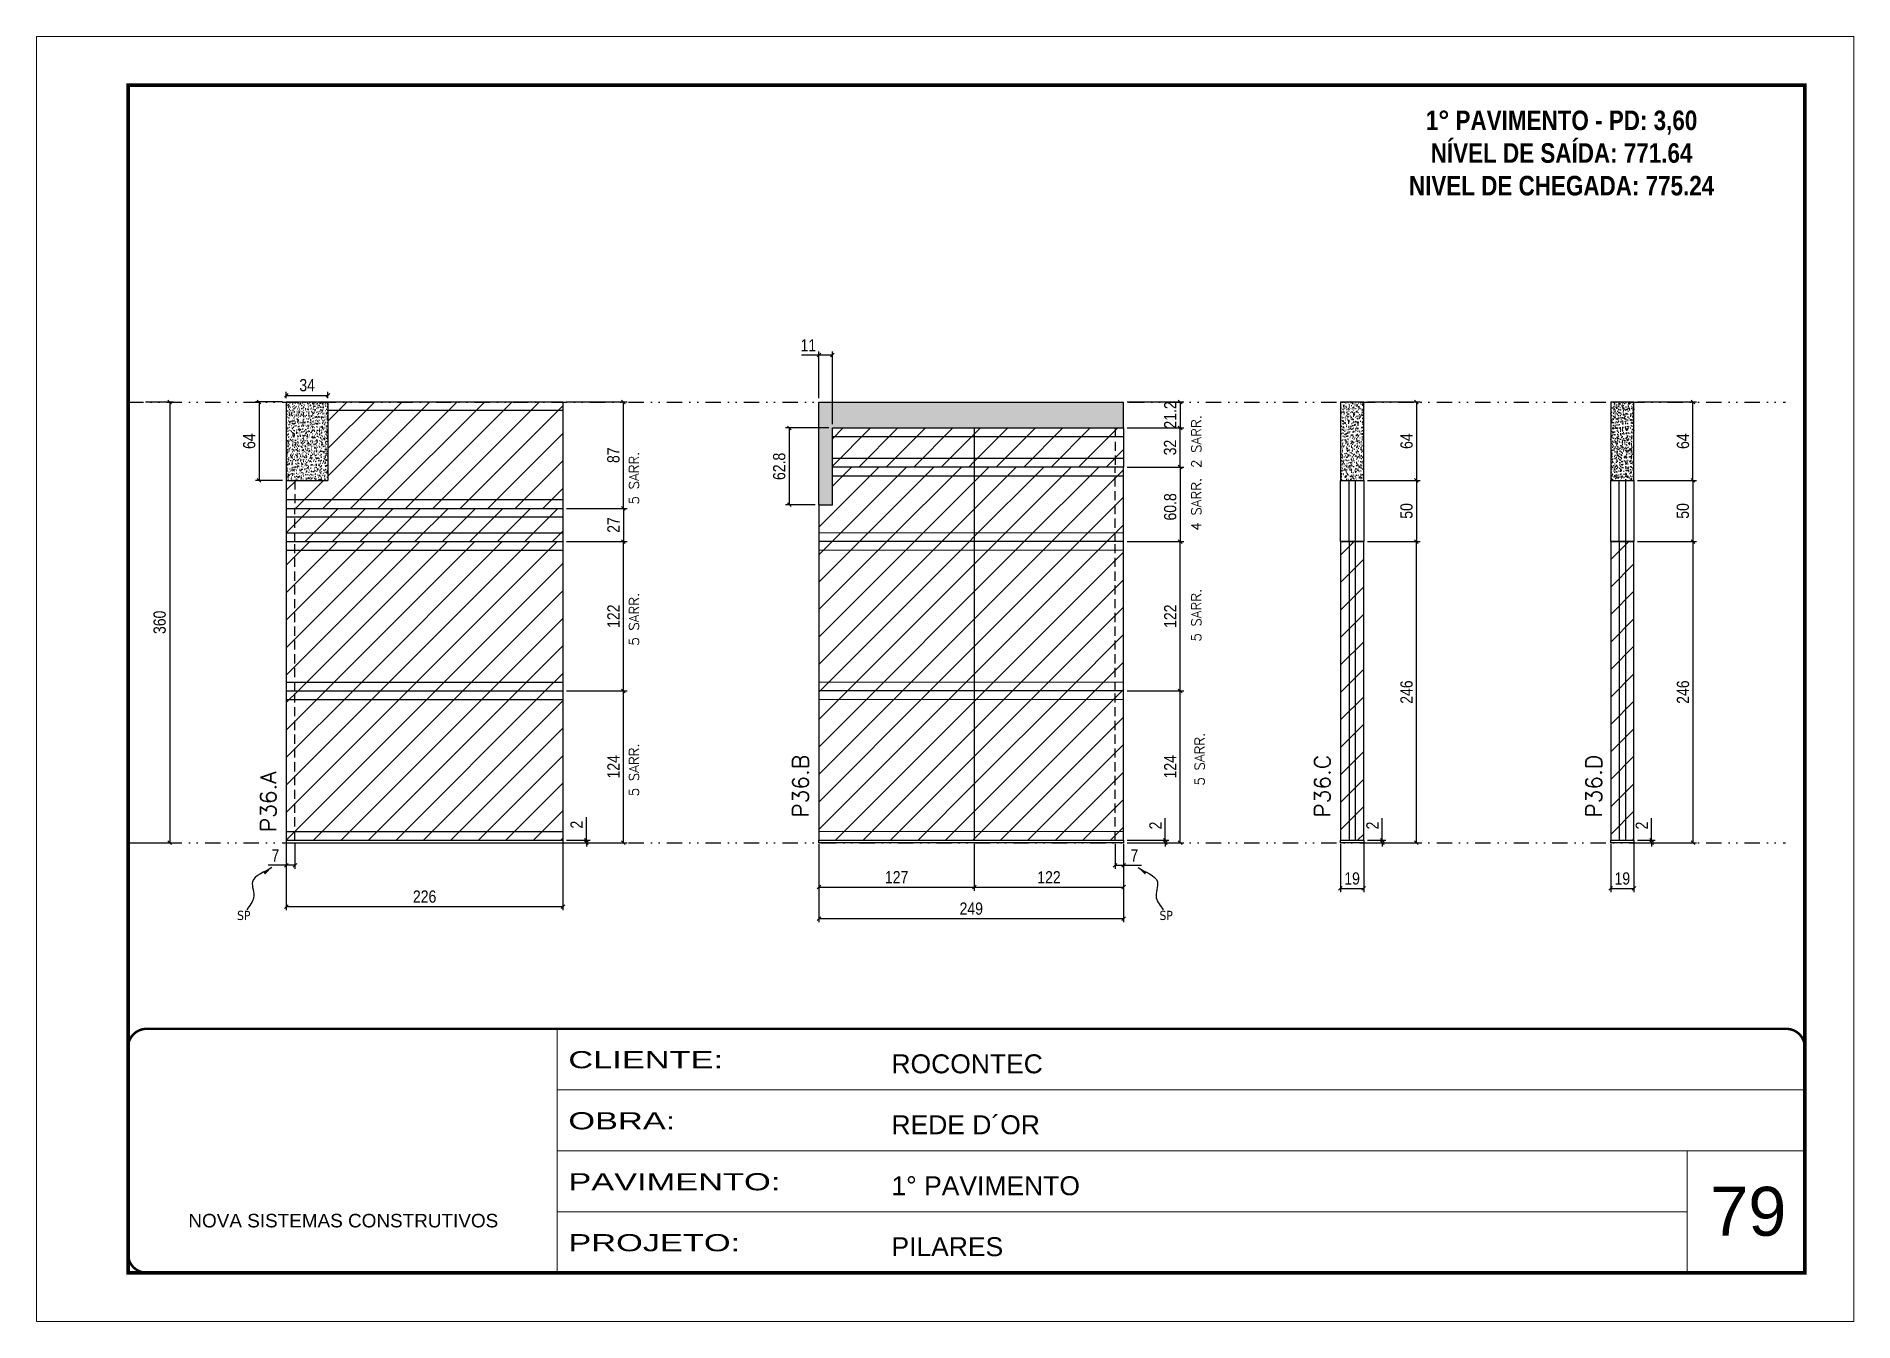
# Model space of a CAD drawing. Extents: x 2949 to 9203, y -16089 to 12527.
# Drawn here: x 6133 to 7618, y -10346 to -9296 of the extents above; entities that cross this region are included whole.
import ezdxf

# ---------------------------------------------------------------- set-up
doc = ezdxf.new("R2010")
doc.units = 0
for name, pattern in [('CONTINUO', [0]), ('DASHED', [0.75, 0.5, -0.25]), ('DIVIDE2', [0.625, 0.25, -0.125, 0, -0.125, 0, -0.125]), ('HIDDEN', [0.375, 0.25, -0.125])]:
    doc.linetypes.add(name, pattern=pattern)
for name, color, linetype, lineweight in [('CARIMBO', 255, 'Continuous', 9), ('Folhas', 255, 'Continuous', 9), ('Hachura', 251, 'Continuous', 9), ('Sarr 2.2x7', 40, 'Continuous', 9), ('SARRAFO DE PRESSAO', 251, 'DASHED', 9), ('Texto Seção', 7, 'Continuous', 15)]:
    doc.layers.add(name, color=color, linetype=linetype, lineweight=lineweight)
for name, color, linetype in [('COTA', 241, 'Continuous'), ('NOMENCLATURA', 7, 'Continuous'), ('Nível', 160, 'Continuous'), ('Painéis', 200, 'Continuous'), ('Romaneio', 10, 'Continuous'), ('SARR_2.2x7', 40, 'Continuous'), ('Sarrafo de Pressão', 42, 'HIDDEN'), ('texto', 7, 'Continuous')]:
    doc.layers.add(name, color=color, linetype=linetype)
doc.styles.add('ARIAL', font='arial.ttf')
doc.styles.add('COTA TECNICA', font='techl___.ttf', dxfattribs={"height": 10})
doc.styles.add('COTA TECNICA-50', font='techl___.ttf', dxfattribs={"height": 10})
doc.styles.add('REGUA-120', font='ROMANS.shx', dxfattribs={"height": 15})
doc.styles.add('ROMANC', font='techb___.ttf', dxfattribs={"height": 2.5})
doc.styles.add('ROMANS', font='romans.shx')
doc.styles.get("Standard").update_dxf_attribs({"font": 'arial.ttf'})
doc.styles.add('Tecnologia', font='')
doc.styles.get('Tecnologia').set_extended_font_data('Forgotten Futurist')
doc.dimstyles.new('COTA PAINEL-50', dxfattribs={"dimtxt": 10, "dimasz": 3, "dimexe": 3, "dimexo": 3, "dimgap": 3, "dimtad": 1, "dimdec": 1, "dimzin": 12, "dimdsep": 46, "dimtxsty": 'COTA TECNICA-50', "dimblk1": 'OBLIQUE', "dimblk2": 'OBLIQUE', "dimsah": 1, "dimcen": 0.9, "dimclrd": 4, "dimclre": 4, "dimclrt": 240, "dimadec": 1, "dimazin": 3, "dimtfac": 1, "dimtdec": 1, "dimtmove": 0, "dimatfit": 3, "dimfxl": 1, "dimtolj": 1, "dimtzin": 12, "dimarcsym": 0})
doc.dimstyles.new('PAINEL', dxfattribs={"dimtxt": 10, "dimasz": 3, "dimexe": 3, "dimexo": 3, "dimgap": 3, "dimtad": 1, "dimdec": 1, "dimzin": 12, "dimdsep": 46, "dimtxsty": 'COTA TECNICA', "dimblk1": 'OBLIQUE', "dimblk2": 'OBLIQUE', "dimsah": 1, "dimcen": 0.9, "dimclrd": 4, "dimclre": 4, "dimclrt": 240, "dimadec": 1, "dimazin": 3, "dimtfac": 1, "dimtdec": 1, "dimtmove": 0, "dimatfit": 3, "dimfxl": 1, "dimtolj": 1, "dimtzin": 12, "dimarcsym": 0})
doc.dimstyles.get("Standard").update_dxf_attribs({"dimtxt": 0.18, "dimasz": 0.18, "dimexe": 0.18, "dimexo": 0.0625, "dimgap": 0.09, "dimtad": 0, "dimtih": 1, "dimtoh": 1, "dimdec": 4, "dimzin": 0, "dimdsep": 46, "dimtxsty": 'Standard', "dimcen": 0.09, "dimadec": 0, "dimazin": 0, "dimtfac": 1, "dimtdec": 4, "dimtofl": 0, "dimtmove": 0, "dimatfit": 3, "dimfxl": 1, "dimtolj": 1, "dimtzin": 0, "dimarcsym": 0})
pattern_1 = [(45, (-127659.178, -37644.947), (-11.2253202, 11.2253202), [])]
pattern_2 = [(45, (0, 1148.575), (-11.22532, 11.22532), [])]

msp = doc.modelspace()

# ---------------------------------------------------------------- texts
at = {"layer": 'CARIMBO', "style": 'ARIAL'}
msp.add_text('79', height=40, dxfattribs=at).set_placement((7500.39, -10276.05))
at = {"layer": 'NOMENCLATURA', "color": 2, "insert": (7378.86, -9330.13), "char_height": 16, "attachment_point": 2, "style": 'ROMANC'}
msp.add_mtext_dynamic_manual_height_columns('\\P1° PAVIMENTO - PD: 3,60\\PNÍVEL DE SAÍDA: 771.64\\PNIVEL DE CHEGADA: 775.24', width=300.2766, gutter_width=1, heights=[0], dxfattribs=at)
at = {"layer": 'texto', "color": 0, "char_height": 7.5, "attachment_point": 5}
for insert in [(6302.01, -10014.4), (7055.75, -10014.4)]:
    msp.add_mtext('{\\fTahoma|b0|i0|c0|p34;\\C4;SP}', dxfattribs=dict(at, insert=insert))
at = {"layer": 'Texto Seção', "linetype": 'Continuous', "style": 'ROMANS'}
for s, p in [('2 SARR.', (7084.41, -9648.82)), ('5 SARR.', (6624.94, -9678.62)), ('4 SARR.', (7084.41, -9700.04)), ('5 SARR.', (6624.94, -9793.99)), ('5 SARR.', (7084.41, -9790.69)), ('5 SARR.', (6624.94, -9917)), ('5 SARR.', (7087.12, -9908.28))]:
    msp.add_text(s, height=8, rotation=90, dxfattribs=at).set_placement(p)
at = {"layer": 'Texto Seção', "style": 'REGUA-120'}
msp.add_text('P36.A', height=13, rotation=90, dxfattribs=at).set_placement((6328.57, -9946.27))
at = {"layer": 'Texto Seção', "char_height": 13, "width": 285.3299, "attachment_point": 7, "rotation": 90, "style": 'REGUA-120'}
for s, insert in [('P36.B', (6763.52, -9934.44)), ('P36.C', (7189.9, -9934.44)), ('P36.D', (7411.7, -9934.44))]:
    msp.add_mtext(s, dxfattribs=dict(at, insert=insert))

# ---------------------------------------------------------------- blocks, each defined once
blk = doc.blocks.new('9999999999')
at = {"color": 30, "linetype": 'CONTINUO'}
for p, q in [((98564.6, 34230.2), (98564.6, 34429.4)), ((98564.6, 34379.6), (99584, 34379.6)), ((98564.6, 34329.8), (99488, 34329.8)), ((99584, 34329.8), (99488, 34329.8)), ((99488, 34329.8), (99488, 34230.2)), ((98564.6, 34280), (99488, 34280))]:
    blk.add_line(p, q, dxfattribs=at)
at = {"color": 30, "linetype": 'CONTINUO', "const_width": 2}
blk.add_lwpolyline([(99584, 34230.2), (99584, 34414.4, 0.414214), (99569, 34429.4), (98229, 34429.4, 0.414214), (98214, 34414.4), (98214, 34245.2, 0.414214), (98229, 34230.2), (99584, 34230.2)], format="xyb", dxfattribs=at)
at = {"layer": 'Folhas'}
blk.add_lwpolyline([(98139, 34190.2), (99624, 34190.2), (99624, 35240.2), (98139, 35240.2)], close=True, dxfattribs=at)
at = {"layer": 'Folhas', "color": 30, "const_width": 3}
blk.add_lwpolyline([(98214, 34230.2), (99584, 34230.2), (99584, 35200.2), (98214, 35200.2)], close=True, dxfattribs=at)
at = {"color": 7, "linetype": 'Continuous', "ltscale": 5, "style": 'ARIAL'}
for s, height, p in [('ROCONTEC', 15.48, (98837.7, 34393.1)), ('REDE D´OR', 15.48, (98837.7, 34343.3)), ('1° PAVIMENTO', 15.483, (98837.7, 34293.5)), ('NOVA SISTEMAS CONSTRUTIVOS', 11.059, (98263.2, 34267.2)), ('PILARES', 15.48, (98837.7, 34243.7))]:
    blk.add_text(s, height=height, dxfattribs=at).set_placement(p)
at = {"layer": 'Folhas', "color": 7, "style": 'Tecnologia', "width": 1.5}
for s, p in [('CLIENTE:', (98573.7, 34397.2)), ('OBRA:', (98573.7, 34347.3)), ('PAVIMENTO:', (98573.7, 34297.5)), ('PROJETO:', (98573.7, 34247.7))]:
    blk.add_text(s, height=14, dxfattribs=at).set_placement(p)
blk = doc.blocks.new('_Oblique')
at = {"color": 0, "linetype": 'ByBlock', "lineweight": -2}
blk.add_line((-0.5, -0.5), (0.5, 0.5), dxfattribs=at)
blk = doc.blocks.new('*D2984')
at = {"layer": 'COTA', "color": 4, "linetype": 'ByBlock', "lineweight": -2, "transparency": 16777216}
for p, q in [((6221.8, -9594.9), (6244.5, -9594.9)), ((6241.5, -9594.9), (6241.5, -9954.9)), ((6210.5, -9954.9), (6244.5, -9954.9))]:
    blk.add_line(p, q, dxfattribs=at)
at = {"layer": 'Defpoints', "color": 0, "linetype": 'ByBlock', "transparency": 16777216}
for p in [(6218.8, -9594.9), (6207.5, -9954.9), (6241.5, -9954.9)]:
    blk.add_point(p, dxfattribs=at)
at = {"layer": 'COTA', "color": 4, "linetype": 'ByBlock', "lineweight": -2, "transparency": 16777216, "xscale": 3, "yscale": 3, "zscale": 3}
for p, rotation in [((6241.5, -9594.9), 90), ((6241.5, -9954.9), 270)]:
    blk.add_blockref('_Oblique', p, dxfattribs=dict(at, rotation=rotation))
at = {"layer": 'COTA', "color": 240, "linetype": 'ByBlock', "transparency": 16777216, "insert": (6233.3, -9774.9), "char_height": 10, "attachment_point": 5, "rotation": 90, "style": 'COTA TECNICA'}
blk.add_mtext('\\A1;360', dxfattribs=at)
blk = doc.blocks.new('*D2933')
at = {"layer": 'COTA', "color": 4, "lineweight": -2, "transparency": 16777216}
for p, q in [((6336.8, -9955.9), (6336.8, -10010.1)), ((6562.8, -9955.9), (6562.8, -10010.1)), ((6336.8, -10007.1), (6562.8, -10007.1))]:
    blk.add_line(p, q, dxfattribs=at)
at = {"layer": 'Defpoints', "color": 0, "transparency": 16777216}
for p in [(6336.8, -9952.9), (6562.8, -9952.9), (6562.8, -10007.1)]:
    blk.add_point(p, dxfattribs=at)
at = {"layer": 'COTA', "color": 4, "lineweight": -2, "transparency": 16777216, "xscale": 3, "yscale": 3, "zscale": 3, "rotation": 180}
blk.add_blockref('_Oblique', (6336.8, -10007.1), dxfattribs=at)
at = {"layer": 'COTA', "color": 4, "lineweight": -2, "transparency": 16777216, "xscale": 3, "yscale": 3, "zscale": 3}
blk.add_blockref('_Oblique', (6562.8, -10007.1), dxfattribs=at)
at = {"layer": 'COTA', "color": 240, "transparency": 16777216, "insert": (6449.8, -9999), "char_height": 10, "attachment_point": 5, "style": 'COTA TECNICA'}
blk.add_mtext('\\A1;226', dxfattribs=at)
blk = doc.blocks.new('*D2934')
at = {"layer": 'COTA', "color": 4, "lineweight": -2, "transparency": 16777216}
for p, q in [((6336.8, -9957.9), (6336.8, -9976.4)), ((6343.8, -9955.9), (6343.8, -9976.4)), ((6336.8, -9973.4), (6322.1, -9973.4)), ((6343.8, -9973.4), (6336.8, -9973.4))]:
    blk.add_line(p, q, dxfattribs=at)
at = {"layer": 'Defpoints', "color": 0, "transparency": 16777216}
for p in [(6336.8, -9954.9), (6343.8, -9952.9), (6336.8, -9973.4)]:
    blk.add_point(p, dxfattribs=at)
at = {"layer": 'COTA', "color": 4, "lineweight": -2, "transparency": 16777216, "xscale": 3, "yscale": 3, "zscale": 3, "rotation": 180}
blk.add_blockref('_Oblique', (6336.8, -9973.4), dxfattribs=at)
at = {"layer": 'COTA', "color": 4, "lineweight": -2, "transparency": 16777216, "xscale": 3, "yscale": 3, "zscale": 3}
blk.add_blockref('_Oblique', (6343.8, -9973.4), dxfattribs=at)
at = {"layer": 'COTA', "color": 240, "transparency": 16777216, "insert": (6327.9, -9965.3), "char_height": 10, "attachment_point": 5, "style": 'COTA TECNICA-50'}
blk.add_mtext('\\A1;7', dxfattribs=at)
blk = doc.blocks.new('*D2903')
at = {"layer": 'Defpoints', "color": 0, "linetype": 'ByBlock', "transparency": 16777216}
for p in [(6562.8, -9830.9), (6612.2, -9830.9), (6562.8, -9954.9)]:
    blk.add_point(p, dxfattribs=at)
at = {"layer": 'Romaneio', "color": 4, "linetype": 'ByBlock', "lineweight": -2, "transparency": 16777216}
for p, q in [((6565.8, -9830.9), (6615.2, -9830.9)), ((6612.2, -9954.9), (6612.2, -9830.9)), ((6565.8, -9954.9), (6615.2, -9954.9))]:
    blk.add_line(p, q, dxfattribs=at)
at = {"layer": 'Romaneio', "color": 4, "linetype": 'ByBlock', "lineweight": -2, "transparency": 16777216, "xscale": 3, "yscale": 3, "zscale": 3}
for p, rotation in [((6612.2, -9830.9), 90), ((6612.2, -9954.9), 270)]:
    blk.add_blockref('_Oblique', p, dxfattribs=dict(at, rotation=rotation))
at = {"layer": 'Romaneio', "color": 240, "linetype": 'ByBlock', "transparency": 16777216, "insert": (6604.1, -9892.9), "char_height": 10, "attachment_point": 5, "rotation": 90, "style": 'COTA TECNICA'}
blk.add_mtext('\\A1;124', dxfattribs=at)
blk = doc.blocks.new('*D2904')
at = {"layer": 'COTA', "color": 4, "lineweight": -2, "transparency": 16777216}
for p, q in [((6582, -9952.9), (6582, -9934.1)), ((6565.8, -9952.9), (6585, -9952.9)), ((6565.8, -9954.9), (6585, -9954.9)), ((6582, -9954.9), (6582, -9952.9)), ((6582, -9954.9), (6582, -9957.9))]:
    blk.add_line(p, q, dxfattribs=at)
at = {"layer": 'Defpoints', "color": 0, "transparency": 16777216}
for p in [(6562.8, -9952.9), (6562.8, -9954.9), (6582, -9954.9)]:
    blk.add_point(p, dxfattribs=at)
at = {"layer": 'COTA', "color": 4, "lineweight": -2, "transparency": 16777216, "xscale": 3, "yscale": 3, "zscale": 3}
for p, rotation in [((6582, -9952.9), 270), ((6582, -9954.9), 90)]:
    blk.add_blockref('_Oblique', p, dxfattribs=dict(at, rotation=rotation))
at = {"layer": 'COTA', "color": 240, "transparency": 16777216, "insert": (6574, -9940.2), "char_height": 10, "attachment_point": 5, "rotation": 90, "style": 'COTA TECNICA-50'}
blk.add_mtext('\\A1;2', dxfattribs=at)
blk = doc.blocks.new('*D2905')
at = {"layer": 'COTA', "color": 4, "linetype": 'ByBlock', "lineweight": -2, "transparency": 16777216}
for p, q in [((6565.8, -9681.9), (6615.2, -9681.9)), ((6612.2, -9681.9), (6612.2, -9708.9)), ((6565.8, -9708.9), (6615.2, -9708.9))]:
    blk.add_line(p, q, dxfattribs=at)
at = {"layer": 'Defpoints', "color": 0, "linetype": 'ByBlock', "transparency": 16777216}
for p in [(6562.8, -9681.9), (6562.8, -9708.9), (6612.2, -9708.9)]:
    blk.add_point(p, dxfattribs=at)
at = {"layer": 'COTA', "color": 4, "linetype": 'ByBlock', "lineweight": -2, "transparency": 16777216, "xscale": 3, "yscale": 3, "zscale": 3}
for p, rotation in [((6612.2, -9681.9), 90), ((6612.2, -9708.9), 270)]:
    blk.add_blockref('_Oblique', p, dxfattribs=dict(at, rotation=rotation))
at = {"layer": 'COTA', "color": 240, "linetype": 'ByBlock', "transparency": 16777216, "insert": (6604.1, -9695.4), "char_height": 10, "attachment_point": 5, "rotation": 90, "style": 'COTA TECNICA'}
blk.add_mtext('\\A1;27', dxfattribs=at)
blk = doc.blocks.new('*D2959')
at = {"layer": 'COTA', "color": 4, "linetype": 'ByBlock', "lineweight": -2, "transparency": 16777216}
for p, q in [((6333.8, -9594.9), (6311.6, -9594.9)), ((6314.6, -9594.9), (6314.6, -9658.9)), ((6333.8, -9658.9), (6311.6, -9658.9))]:
    blk.add_line(p, q, dxfattribs=at)
at = {"layer": 'Defpoints', "color": 0, "linetype": 'ByBlock', "transparency": 16777216}
for p in [(6336.8, -9594.9), (6314.6, -9658.9), (6336.8, -9658.9)]:
    blk.add_point(p, dxfattribs=at)
at = {"layer": 'COTA', "color": 4, "linetype": 'ByBlock', "lineweight": -2, "transparency": 16777216, "xscale": 3, "yscale": 3, "zscale": 3}
for p, rotation in [((6314.6, -9594.9), 90), ((6314.6, -9658.9), 270)]:
    blk.add_blockref('_Oblique', p, dxfattribs=dict(at, rotation=rotation))
at = {"layer": 'COTA', "color": 240, "linetype": 'ByBlock', "transparency": 16777216, "insert": (6306.5, -9626.9), "char_height": 10, "attachment_point": 5, "rotation": 90, "style": 'COTA TECNICA'}
blk.add_mtext('\\A1;64', dxfattribs=at)
blk = doc.blocks.new('*D2906')
at = {"layer": 'COTA', "color": 4, "lineweight": -2, "transparency": 16777216}
for p, q in [((6772, -9955.9), (6772, -10019.9)), ((7021, -9955.9), (7021, -10019.9)), ((6772, -10016.9), (7021, -10016.9))]:
    blk.add_line(p, q, dxfattribs=at)
at = {"layer": 'Defpoints', "color": 0, "transparency": 16777216}
for p in [(6772, -9952.9), (7021, -9952.9), (7021, -10016.9)]:
    blk.add_point(p, dxfattribs=at)
at = {"layer": 'COTA', "color": 4, "lineweight": -2, "transparency": 16777216, "xscale": 3, "yscale": 3, "zscale": 3, "rotation": 180}
blk.add_blockref('_Oblique', (6772, -10016.9), dxfattribs=at)
at = {"layer": 'COTA', "color": 4, "lineweight": -2, "transparency": 16777216, "xscale": 3, "yscale": 3, "zscale": 3}
blk.add_blockref('_Oblique', (7021, -10016.9), dxfattribs=at)
at = {"layer": 'COTA', "color": 240, "transparency": 16777216, "insert": (6896.5, -10008.8), "char_height": 10, "attachment_point": 5, "style": 'COTA TECNICA'}
blk.add_mtext('\\A1;249', dxfattribs=at)
blk = doc.blocks.new('*D2907')
at = {"layer": 'COTA', "color": 4, "lineweight": -2, "transparency": 16777216}
for p, q in [((7014, -9955.9), (7014, -9976.4)), ((7021, -9957.9), (7021, -9976.4)), ((7014, -9973.4), (7021, -9973.4)), ((7021, -9973.4), (7035.7, -9973.4))]:
    blk.add_line(p, q, dxfattribs=at)
at = {"layer": 'Defpoints', "color": 0, "transparency": 16777216}
for p in [(7014, -9952.9), (7021, -9954.9), (7021, -9973.4)]:
    blk.add_point(p, dxfattribs=at)
at = {"layer": 'COTA', "color": 4, "lineweight": -2, "transparency": 16777216, "xscale": 3, "yscale": 3, "zscale": 3, "rotation": 180}
blk.add_blockref('_Oblique', (7014, -9973.4), dxfattribs=at)
at = {"layer": 'COTA', "color": 4, "lineweight": -2, "transparency": 16777216, "xscale": 3, "yscale": 3, "zscale": 3}
blk.add_blockref('_Oblique', (7021, -9973.4), dxfattribs=at)
at = {"layer": 'COTA', "color": 240, "transparency": 16777216, "insert": (7029.8, -9965.3), "char_height": 10, "attachment_point": 5, "style": 'COTA TECNICA-50'}
blk.add_mtext('\\A1;7', dxfattribs=at)
blk = doc.blocks.new('*D2908')
at = {"layer": 'COTA', "color": 4, "lineweight": -2, "transparency": 16777216}
for p, q in [((7024, -9830.9), (7070.2, -9830.9)), ((7067.2, -9954.9), (7067.2, -9830.9)), ((7024, -9954.9), (7070.2, -9954.9))]:
    blk.add_line(p, q, dxfattribs=at)
at = {"layer": 'Defpoints', "color": 0, "transparency": 16777216}
for p in [(7021, -9830.9), (7067.2, -9830.9), (7021, -9954.9)]:
    blk.add_point(p, dxfattribs=at)
at = {"layer": 'COTA', "color": 4, "lineweight": -2, "transparency": 16777216, "xscale": 3, "yscale": 3, "zscale": 3}
for p, rotation in [((7067.2, -9830.9), 90), ((7067.2, -9954.9), 270)]:
    blk.add_blockref('_Oblique', p, dxfattribs=dict(at, rotation=rotation))
at = {"layer": 'COTA', "color": 240, "transparency": 16777216, "insert": (7059.1, -9892.9), "char_height": 10, "attachment_point": 5, "rotation": 90, "style": 'COTA TECNICA-50'}
blk.add_mtext('\\A1;124', dxfattribs=at)
blk = doc.blocks.new('*D2909')
at = {"layer": 'COTA', "color": 4, "lineweight": -2, "transparency": 16777216}
for p, q in [((7055, -9952.9), (7055, -9934.8)), ((7024, -9952.9), (7058, -9952.9)), ((7024, -9954.9), (7058, -9954.9)), ((7055, -9954.9), (7055, -9952.9)), ((7055, -9954.9), (7055, -9957.9))]:
    blk.add_line(p, q, dxfattribs=at)
at = {"layer": 'Defpoints', "color": 0, "transparency": 16777216}
for p in [(7021, -9952.9), (7021, -9954.9), (7055, -9954.9)]:
    blk.add_point(p, dxfattribs=at)
at = {"layer": 'COTA', "color": 4, "lineweight": -2, "transparency": 16777216, "xscale": 3, "yscale": 3, "zscale": 3}
for p, rotation in [((7055, -9952.9), 270), ((7055, -9954.9), 90)]:
    blk.add_blockref('_Oblique', p, dxfattribs=dict(at, rotation=rotation))
at = {"layer": 'COTA', "color": 240, "transparency": 16777216, "insert": (7047, -9940.9), "char_height": 10, "attachment_point": 5, "rotation": 90, "style": 'COTA TECNICA-50'}
blk.add_mtext('\\A1;2', dxfattribs=at)
blk = doc.blocks.new('*D2910')
at = {"layer": 'COTA', "color": 4, "linetype": 'ByBlock', "lineweight": -2, "transparency": 16777216}
for p, q in [((7024, -9648.1), (7070.2, -9648.1)), ((7067.2, -9648.1), (7067.2, -9708.9)), ((7024, -9708.9), (7070.2, -9708.9))]:
    blk.add_line(p, q, dxfattribs=at)
at = {"layer": 'Defpoints', "color": 0, "linetype": 'ByBlock', "transparency": 16777216}
for p in [(7021, -9648.1), (7021, -9708.9), (7067.2, -9708.9)]:
    blk.add_point(p, dxfattribs=at)
at = {"layer": 'COTA', "color": 4, "linetype": 'ByBlock', "lineweight": -2, "transparency": 16777216, "xscale": 3, "yscale": 3, "zscale": 3}
for p, rotation in [((7067.2, -9648.1), 90), ((7067.2, -9708.9), 270)]:
    blk.add_blockref('_Oblique', p, dxfattribs=dict(at, rotation=rotation))
at = {"layer": 'COTA', "color": 240, "linetype": 'ByBlock', "transparency": 16777216, "insert": (7059.1, -9680.6), "char_height": 10, "attachment_point": 5, "rotation": 90, "style": 'COTA TECNICA'}
blk.add_mtext('\\A1;60.8', dxfattribs=at)
blk = doc.blocks.new('*D2911')
at = {"layer": 'COTA', "color": 4, "linetype": 'ByBlock', "lineweight": -2, "transparency": 16777216}
for p, q in [((7024, -9708.9), (7070.2, -9708.9)), ((7067.2, -9830.9), (7067.2, -9708.9)), ((7024, -9830.9), (7070.2, -9830.9))]:
    blk.add_line(p, q, dxfattribs=at)
at = {"layer": 'Defpoints', "color": 0, "linetype": 'ByBlock', "transparency": 16777216}
for p in [(7021, -9708.9), (7067.2, -9708.9), (7021, -9830.9)]:
    blk.add_point(p, dxfattribs=at)
at = {"layer": 'COTA', "color": 4, "linetype": 'ByBlock', "lineweight": -2, "transparency": 16777216, "xscale": 3, "yscale": 3, "zscale": 3}
for p, rotation in [((7067.2, -9708.9), 90), ((7067.2, -9830.9), 270)]:
    blk.add_blockref('_Oblique', p, dxfattribs=dict(at, rotation=rotation))
at = {"layer": 'COTA', "color": 240, "linetype": 'ByBlock', "transparency": 16777216, "insert": (7059.1, -9769.9), "char_height": 10, "attachment_point": 5, "rotation": 90, "style": 'COTA TECNICA'}
blk.add_mtext('\\A1;122', dxfattribs=at)
blk = doc.blocks.new('*D2960')
at = {"layer": 'COTA', "color": 4, "linetype": 'ByBlock', "lineweight": -2, "transparency": 16777216}
for p, q in [((6772, -9955.9), (6772, -9994.2)), ((6899, -9955.9), (6899, -9994.2)), ((6772, -9991.2), (6899, -9991.2))]:
    blk.add_line(p, q, dxfattribs=at)
at = {"layer": 'Defpoints', "color": 0, "linetype": 'ByBlock', "transparency": 16777216}
for p in [(6772, -9952.9), (6899, -9952.9), (6899, -9991.2)]:
    blk.add_point(p, dxfattribs=at)
at = {"layer": 'COTA', "color": 4, "linetype": 'ByBlock', "lineweight": -2, "transparency": 16777216, "xscale": 3, "yscale": 3, "zscale": 3, "rotation": 180}
blk.add_blockref('_Oblique', (6772, -9991.2), dxfattribs=at)
at = {"layer": 'COTA', "color": 4, "linetype": 'ByBlock', "lineweight": -2, "transparency": 16777216, "xscale": 3, "yscale": 3, "zscale": 3}
blk.add_blockref('_Oblique', (6899, -9991.2), dxfattribs=at)
at = {"layer": 'COTA', "color": 240, "linetype": 'ByBlock', "transparency": 16777216, "insert": (6835.5, -9983.1), "char_height": 10, "attachment_point": 5, "style": 'COTA TECNICA'}
blk.add_mtext('\\A1;127', dxfattribs=at)
blk = doc.blocks.new('*D2961')
at = {"layer": 'COTA', "color": 4, "linetype": 'ByBlock', "lineweight": -2, "transparency": 16777216}
for p, q in [((6899, -9955.9), (6899, -9994.2)), ((7021, -9957.9), (7021, -9994.2)), ((6899, -9991.2), (7021, -9991.2))]:
    blk.add_line(p, q, dxfattribs=at)
at = {"layer": 'Defpoints', "color": 0, "linetype": 'ByBlock', "transparency": 16777216}
for p in [(6899, -9952.9), (7021, -9954.9), (7021, -9991.2)]:
    blk.add_point(p, dxfattribs=at)
at = {"layer": 'COTA', "color": 4, "linetype": 'ByBlock', "lineweight": -2, "transparency": 16777216, "xscale": 3, "yscale": 3, "zscale": 3, "rotation": 180}
blk.add_blockref('_Oblique', (6899, -9991.2), dxfattribs=at)
at = {"layer": 'COTA', "color": 4, "linetype": 'ByBlock', "lineweight": -2, "transparency": 16777216, "xscale": 3, "yscale": 3, "zscale": 3}
blk.add_blockref('_Oblique', (7021, -9991.2), dxfattribs=at)
at = {"layer": 'COTA', "color": 240, "linetype": 'ByBlock', "transparency": 16777216, "insert": (6960, -9983.2), "char_height": 10, "attachment_point": 5, "style": 'COTA TECNICA'}
blk.add_mtext('\\A1;122', dxfattribs=at)
blk = doc.blocks.new('*D2912')
at = {"layer": 'COTA', "color": 4, "lineweight": -2, "transparency": 16777216}
for p, q in [((7198.2, -9955.9), (7198.2, -9995.3)), ((7217.2, -9955.9), (7217.2, -9995.3)), ((7198.2, -9992.3), (7217.2, -9992.3))]:
    blk.add_line(p, q, dxfattribs=at)
at = {"layer": 'Defpoints', "color": 0, "transparency": 16777216}
for p in [(7198.2, -9952.9), (7217.2, -9952.9), (7217.2, -9992.3)]:
    blk.add_point(p, dxfattribs=at)
at = {"layer": 'COTA', "color": 4, "lineweight": -2, "transparency": 16777216, "xscale": 3, "yscale": 3, "zscale": 3, "rotation": 180}
blk.add_blockref('_Oblique', (7198.2, -9992.3), dxfattribs=at)
at = {"layer": 'COTA', "color": 4, "lineweight": -2, "transparency": 16777216, "xscale": 3, "yscale": 3, "zscale": 3}
blk.add_blockref('_Oblique', (7217.2, -9992.3), dxfattribs=at)
at = {"layer": 'COTA', "color": 240, "transparency": 16777216, "insert": (7207.7, -9984.2), "char_height": 10, "attachment_point": 5, "style": 'COTA TECNICA'}
blk.add_mtext('\\A1;19', dxfattribs=at)
blk = doc.blocks.new('*D2913')
at = {"layer": 'COTA', "color": 4, "lineweight": -2, "transparency": 16777216}
for p, q in [((7419, -9955.9), (7419, -9995.3)), ((7438, -9955.9), (7438, -9995.3)), ((7419, -9992.3), (7438, -9992.3))]:
    blk.add_line(p, q, dxfattribs=at)
at = {"layer": 'Defpoints', "color": 0, "transparency": 16777216}
for p in [(7419, -9952.9), (7438, -9952.9), (7438, -9992.3)]:
    blk.add_point(p, dxfattribs=at)
at = {"layer": 'COTA', "color": 4, "lineweight": -2, "transparency": 16777216, "xscale": 3, "yscale": 3, "zscale": 3, "rotation": 180}
blk.add_blockref('_Oblique', (7419, -9992.3), dxfattribs=at)
at = {"layer": 'COTA', "color": 4, "lineweight": -2, "transparency": 16777216, "xscale": 3, "yscale": 3, "zscale": 3}
blk.add_blockref('_Oblique', (7438, -9992.3), dxfattribs=at)
at = {"layer": 'COTA', "color": 240, "transparency": 16777216, "insert": (7428.5, -9984.2), "char_height": 10, "attachment_point": 5, "style": 'COTA TECNICA'}
blk.add_mtext('\\A1;19', dxfattribs=at)
blk = doc.blocks.new('*D2914')
at = {"layer": 'COTA', "color": 4, "lineweight": -2, "transparency": 16777216}
for p, q in [((7441, -9708.9), (7489.2, -9708.9)), ((7486.2, -9708.9), (7486.2, -9954.9)), ((7441, -9954.9), (7489.2, -9954.9))]:
    blk.add_line(p, q, dxfattribs=at)
at = {"layer": 'Defpoints', "color": 0, "transparency": 16777216}
for p in [(7438, -9708.9), (7438, -9954.9), (7486.2, -9954.9)]:
    blk.add_point(p, dxfattribs=at)
at = {"layer": 'COTA', "color": 4, "lineweight": -2, "transparency": 16777216, "xscale": 3, "yscale": 3, "zscale": 3}
for p, rotation in [((7486.2, -9708.9), 90), ((7486.2, -9954.9), 270)]:
    blk.add_blockref('_Oblique', p, dxfattribs=dict(at, rotation=rotation))
at = {"layer": 'COTA', "color": 240, "transparency": 16777216, "insert": (7478.1, -9831.9), "char_height": 10, "attachment_point": 5, "rotation": 90, "style": 'COTA TECNICA'}
blk.add_mtext('\\A1;246', dxfattribs=at)
blk = doc.blocks.new('*D2915')
at = {"layer": 'COTA', "color": 4, "lineweight": -2, "transparency": 16777216}
for p, q in [((7441, -9594.9), (7489.2, -9594.9)), ((7486.2, -9658.9), (7486.2, -9594.9)), ((7441, -9658.9), (7489.2, -9658.9))]:
    blk.add_line(p, q, dxfattribs=at)
at = {"layer": 'Defpoints', "color": 0, "transparency": 16777216}
for p in [(7438, -9594.9), (7486.2, -9594.9), (7438, -9658.9)]:
    blk.add_point(p, dxfattribs=at)
at = {"layer": 'COTA', "color": 4, "lineweight": -2, "transparency": 16777216, "xscale": 3, "yscale": 3, "zscale": 3}
for p, rotation in [((7486.2, -9594.9), 90), ((7486.2, -9658.9), 270)]:
    blk.add_blockref('_Oblique', p, dxfattribs=dict(at, rotation=rotation))
at = {"layer": 'COTA', "color": 240, "transparency": 16777216, "insert": (7478.1, -9626.9), "char_height": 10, "attachment_point": 5, "rotation": 90, "style": 'COTA TECNICA'}
blk.add_mtext('\\A1;64', dxfattribs=at)
blk = doc.blocks.new('*D2916')
at = {"layer": 'COTA', "color": 4, "lineweight": -2, "transparency": 16777216}
for p, q in [((7220.2, -9708.9), (7263.3, -9708.9)), ((7260.3, -9954.9), (7260.3, -9708.9)), ((7220.2, -9954.9), (7263.3, -9954.9))]:
    blk.add_line(p, q, dxfattribs=at)
at = {"layer": 'Defpoints', "color": 0, "transparency": 16777216}
for p in [(7217.2, -9708.9), (7260.3, -9708.9), (7217.2, -9954.9)]:
    blk.add_point(p, dxfattribs=at)
at = {"layer": 'COTA', "color": 4, "lineweight": -2, "transparency": 16777216, "xscale": 3, "yscale": 3, "zscale": 3}
for p, rotation in [((7260.3, -9708.9), 90), ((7260.3, -9954.9), 270)]:
    blk.add_blockref('_Oblique', p, dxfattribs=dict(at, rotation=rotation))
at = {"layer": 'COTA', "color": 240, "transparency": 16777216, "insert": (7252.2, -9831.9), "char_height": 10, "attachment_point": 5, "rotation": 90, "style": 'COTA TECNICA'}
blk.add_mtext('\\A1;246', dxfattribs=at)
blk = doc.blocks.new('*D2917')
at = {"layer": 'COTA', "color": 4, "lineweight": -2, "transparency": 16777216}
for p, q in [((7232.3, -9952.9), (7232.3, -9934.8)), ((7220.2, -9952.9), (7235.3, -9952.9)), ((7220.2, -9954.9), (7235.3, -9954.9)), ((7232.3, -9954.9), (7232.3, -9952.9)), ((7232.3, -9954.9), (7232.3, -9957.9))]:
    blk.add_line(p, q, dxfattribs=at)
at = {"layer": 'Defpoints', "color": 0, "transparency": 16777216}
for p in [(7217.2, -9952.9), (7217.2, -9954.9), (7232.3, -9952.9)]:
    blk.add_point(p, dxfattribs=at)
at = {"layer": 'COTA', "color": 4, "lineweight": -2, "transparency": 16777216, "xscale": 3, "yscale": 3, "zscale": 3}
for p, rotation in [((7232.3, -9952.9), 270), ((7232.3, -9954.9), 90)]:
    blk.add_blockref('_Oblique', p, dxfattribs=dict(at, rotation=rotation))
at = {"layer": 'COTA', "color": 240, "transparency": 16777216, "insert": (7224.3, -9940.9), "char_height": 10, "attachment_point": 5, "rotation": 90, "style": 'COTA TECNICA-50'}
blk.add_mtext('\\A1;2', dxfattribs=at)
blk = doc.blocks.new('*D2962')
at = {"layer": 'COTA', "color": 4, "linetype": 'ByBlock', "lineweight": -2, "transparency": 16777216}
for p, q in [((7220.2, -9594.9), (7263.3, -9594.9)), ((7260.3, -9594.9), (7260.3, -9658.9)), ((7220.2, -9658.9), (7263.3, -9658.9))]:
    blk.add_line(p, q, dxfattribs=at)
at = {"layer": 'Defpoints', "color": 0, "linetype": 'ByBlock', "transparency": 16777216}
for p in [(7217.2, -9594.9), (7217.2, -9658.9), (7260.3, -9658.9)]:
    blk.add_point(p, dxfattribs=at)
at = {"layer": 'COTA', "color": 4, "linetype": 'ByBlock', "lineweight": -2, "transparency": 16777216, "xscale": 3, "yscale": 3, "zscale": 3}
for p, rotation in [((7260.3, -9594.9), 90), ((7260.3, -9658.9), 270)]:
    blk.add_blockref('_Oblique', p, dxfattribs=dict(at, rotation=rotation))
at = {"layer": 'COTA', "color": 240, "linetype": 'ByBlock', "transparency": 16777216, "insert": (7252.2, -9626.9), "char_height": 10, "attachment_point": 5, "rotation": 90, "style": 'COTA TECNICA'}
blk.add_mtext('\\A1;64', dxfattribs=at)
blk = doc.blocks.new('*D2963')
at = {"layer": 'COTA', "color": 4, "linetype": 'ByBlock', "lineweight": -2, "transparency": 16777216}
for p, q in [((7452.4, -9952.9), (7452.4, -9934.8)), ((7441, -9952.9), (7455.4, -9952.9)), ((7441, -9954.9), (7455.4, -9954.9)), ((7452.4, -9954.9), (7452.4, -9952.9)), ((7452.4, -9954.9), (7452.4, -9957.9))]:
    blk.add_line(p, q, dxfattribs=at)
at = {"layer": 'Defpoints', "color": 0, "linetype": 'ByBlock', "transparency": 16777216}
for p in [(7438, -9952.9), (7438, -9954.9), (7452.4, -9952.9)]:
    blk.add_point(p, dxfattribs=at)
at = {"layer": 'COTA', "color": 4, "linetype": 'ByBlock', "lineweight": -2, "transparency": 16777216, "xscale": 3, "yscale": 3, "zscale": 3}
for p, rotation in [((7452.4, -9952.9), 270), ((7452.4, -9954.9), 90)]:
    blk.add_blockref('_Oblique', p, dxfattribs=dict(at, rotation=rotation))
at = {"layer": 'COTA', "color": 240, "linetype": 'ByBlock', "transparency": 16777216, "insert": (7444.4, -9940.9), "char_height": 10, "attachment_point": 5, "rotation": 90, "style": 'COTA TECNICA'}
blk.add_mtext('\\A1;2', dxfattribs=at)
blk = doc.blocks.new('*D2964')
at = {"layer": 'COTA', "color": 4, "linetype": 'ByBlock', "lineweight": -2, "transparency": 16777216}
for p, q in [((6565.8, -9708.9), (6615.2, -9708.9)), ((6612.2, -9830.9), (6612.2, -9708.9)), ((6565.8, -9830.9), (6615.2, -9830.9))]:
    blk.add_line(p, q, dxfattribs=at)
at = {"layer": 'Defpoints', "color": 0, "linetype": 'ByBlock', "transparency": 16777216}
for p in [(6562.8, -9708.9), (6612.2, -9708.9), (6562.8, -9830.9)]:
    blk.add_point(p, dxfattribs=at)
at = {"layer": 'COTA', "color": 4, "linetype": 'ByBlock', "lineweight": -2, "transparency": 16777216, "xscale": 3, "yscale": 3, "zscale": 3}
for p, rotation in [((6612.2, -9708.9), 90), ((6612.2, -9830.9), 270)]:
    blk.add_blockref('_Oblique', p, dxfattribs=dict(at, rotation=rotation))
at = {"layer": 'COTA', "color": 240, "linetype": 'ByBlock', "transparency": 16777216, "insert": (6604.1, -9769.9), "char_height": 10, "attachment_point": 5, "rotation": 90, "style": 'COTA TECNICA'}
blk.add_mtext('\\A1;122', dxfattribs=at)
blk = doc.blocks.new('*D3002')
at = {"layer": 'COTA', "color": 4, "linetype": 'ByBlock', "lineweight": -2, "transparency": 16777216}
for p, q in [((6565.8, -9594.9), (6615.2, -9594.9)), ((6612.2, -9681.9), (6612.2, -9594.9)), ((6565.8, -9681.9), (6615.2, -9681.9))]:
    blk.add_line(p, q, dxfattribs=at)
at = {"layer": 'Defpoints', "color": 0, "linetype": 'ByBlock', "transparency": 16777216}
for p in [(6562.8, -9594.9), (6612.2, -9594.9), (6562.8, -9681.9)]:
    blk.add_point(p, dxfattribs=at)
at = {"layer": 'COTA', "color": 4, "linetype": 'ByBlock', "lineweight": -2, "transparency": 16777216, "xscale": 3, "yscale": 3, "zscale": 3}
for p, rotation in [((6612.2, -9594.9), 90), ((6612.2, -9681.9), 270)]:
    blk.add_blockref('_Oblique', p, dxfattribs=dict(at, rotation=rotation))
at = {"layer": 'COTA', "color": 240, "linetype": 'ByBlock', "transparency": 16777216, "insert": (6604.1, -9638.4), "char_height": 10, "attachment_point": 5, "rotation": 90, "style": 'COTA TECNICA'}
blk.add_mtext('\\A1;87', dxfattribs=at)
blk = doc.blocks.new('*D3003')
at = {"layer": 'COTA', "color": 4, "linetype": 'ByBlock', "lineweight": -2, "transparency": 16777216}
for p, q in [((7024, -9594.9), (7070.2, -9594.9)), ((7067.2, -9594.9), (7067.2, -9616.1)), ((7024, -9616.1), (7070.2, -9616.1))]:
    blk.add_line(p, q, dxfattribs=at)
at = {"layer": 'Defpoints', "color": 0, "linetype": 'ByBlock', "transparency": 16777216}
for p in [(7021, -9594.9), (7021, -9616.1), (7067.2, -9616.1)]:
    blk.add_point(p, dxfattribs=at)
at = {"layer": 'COTA', "color": 4, "linetype": 'ByBlock', "lineweight": -2, "transparency": 16777216, "xscale": 3, "yscale": 3, "zscale": 3}
for p, rotation in [((7067.2, -9594.9), 90), ((7067.2, -9616.1), 270)]:
    blk.add_blockref('_Oblique', p, dxfattribs=dict(at, rotation=rotation))
at = {"layer": 'COTA', "color": 240, "linetype": 'ByBlock', "transparency": 16777216, "insert": (7059.1, -9605.5), "char_height": 10, "attachment_point": 5, "rotation": 90, "style": 'COTA TECNICA'}
blk.add_mtext('\\A1;21.2', dxfattribs=at)
blk = doc.blocks.new('*D2957')
at = {"layer": 'COTA', "color": 4, "linetype": 'ByBlock', "lineweight": -2, "transparency": 16777216}
for p, q in [((6336.8, -9591.9), (6336.8, -9586.5)), ((6336.8, -9589.5), (6370.8, -9589.5)), ((6370.8, -9591.9), (6370.8, -9586.5))]:
    blk.add_line(p, q, dxfattribs=at)
at = {"layer": 'Defpoints', "color": 0, "linetype": 'ByBlock', "transparency": 16777216}
for p in [(6370.8, -9589.5), (6336.8, -9594.9), (6370.8, -9594.9)]:
    blk.add_point(p, dxfattribs=at)
at = {"layer": 'COTA', "color": 4, "linetype": 'ByBlock', "lineweight": -2, "transparency": 16777216, "xscale": 3, "yscale": 3, "zscale": 3, "rotation": 180}
blk.add_blockref('_Oblique', (6336.8, -9589.5), dxfattribs=at)
at = {"layer": 'COTA', "color": 4, "linetype": 'ByBlock', "lineweight": -2, "transparency": 16777216, "xscale": 3, "yscale": 3, "zscale": 3}
blk.add_blockref('_Oblique', (6370.8, -9589.5), dxfattribs=at)
at = {"layer": 'COTA', "color": 240, "linetype": 'ByBlock', "transparency": 16777216, "insert": (6353.8, -9581.2), "char_height": 10, "attachment_point": 5, "style": 'COTA TECNICA'}
blk.add_mtext('\\A1;34', dxfattribs=at)
blk = doc.blocks.new('*D3008')
at = {"layer": 'COTA', "color": 4, "lineweight": -2, "transparency": 16777216}
for p, q in [((7024, -9616.1), (7070.2, -9616.1)), ((7067.2, -9648.1), (7067.2, -9616.1)), ((7024, -9648.1), (7070.2, -9648.1))]:
    blk.add_line(p, q, dxfattribs=at)
at = {"layer": 'Defpoints', "color": 0, "transparency": 16777216}
for p in [(7021, -9616.1), (7067.2, -9616.1), (7021, -9648.1)]:
    blk.add_point(p, dxfattribs=at)
at = {"layer": 'COTA', "color": 4, "lineweight": -2, "transparency": 16777216, "xscale": 3, "yscale": 3, "zscale": 3}
for p, rotation in [((7067.2, -9616.1), 90), ((7067.2, -9648.1), 270)]:
    blk.add_blockref('_Oblique', p, dxfattribs=dict(at, rotation=rotation))
at = {"layer": 'COTA', "color": 240, "transparency": 16777216, "insert": (7059, -9632.1), "char_height": 10, "attachment_point": 5, "rotation": 90, "style": 'COTA TECNICA'}
blk.add_mtext('\\A1;32', dxfattribs=at)
blk = doc.blocks.new('*D2958')
at = {"layer": 'COTA', "color": 4, "lineweight": -2, "transparency": 16777216}
for p, q in [((7220.2, -9658.9), (7263.3, -9658.9)), ((7260.3, -9658.9), (7260.3, -9708.9)), ((7220.2, -9708.9), (7263.3, -9708.9))]:
    blk.add_line(p, q, dxfattribs=at)
at = {"layer": 'Defpoints', "color": 0, "transparency": 16777216}
for p in [(7217.2, -9658.9), (7217.2, -9708.9), (7260.3, -9708.9)]:
    blk.add_point(p, dxfattribs=at)
at = {"layer": 'COTA', "color": 4, "lineweight": -2, "transparency": 16777216, "xscale": 3, "yscale": 3, "zscale": 3}
for p, rotation in [((7260.3, -9658.9), 90), ((7260.3, -9708.9), 270)]:
    blk.add_blockref('_Oblique', p, dxfattribs=dict(at, rotation=rotation))
at = {"layer": 'COTA', "color": 240, "transparency": 16777216, "insert": (7252.2, -9683.9), "char_height": 10, "attachment_point": 5, "rotation": 90, "style": 'COTA TECNICA'}
blk.add_mtext('\\A1;50', dxfattribs=at)
blk = doc.blocks.new('*D3009')
at = {"layer": 'COTA', "color": 4, "lineweight": -2, "transparency": 16777216}
for p, q in [((7441, -9658.9), (7489.2, -9658.9)), ((7486.2, -9658.9), (7486.2, -9708.9)), ((7441, -9708.9), (7489.2, -9708.9))]:
    blk.add_line(p, q, dxfattribs=at)
at = {"layer": 'Defpoints', "color": 0, "transparency": 16777216}
for p in [(7438, -9658.9), (7438, -9708.9), (7486.2, -9708.9)]:
    blk.add_point(p, dxfattribs=at)
at = {"layer": 'COTA', "color": 4, "lineweight": -2, "transparency": 16777216, "xscale": 3, "yscale": 3, "zscale": 3}
for p, rotation in [((7486.2, -9658.9), 90), ((7486.2, -9708.9), 270)]:
    blk.add_blockref('_Oblique', p, dxfattribs=dict(at, rotation=rotation))
at = {"layer": 'COTA', "color": 240, "transparency": 16777216, "insert": (7478, -9683.9), "char_height": 10, "attachment_point": 5, "rotation": 90, "style": 'COTA TECNICA'}
blk.add_mtext('\\A1;50', dxfattribs=at)
blk = doc.blocks.new('*D3014')
at = {"layer": 'COTA', "color": 4, "lineweight": -2, "transparency": 16777216}
for p, q in [((6772, -9556.6), (6757.9, -9556.6)), ((6772, -9591.9), (6772, -9553.6)), ((6783, -9556.6), (6772, -9556.6)), ((6783, -9613.1), (6783, -9553.6))]:
    blk.add_line(p, q, dxfattribs=at)
at = {"layer": 'Defpoints', "color": 0, "transparency": 16777216}
for p in [(6772, -9556.6), (6772, -9594.9), (6783, -9616.1)]:
    blk.add_point(p, dxfattribs=at)
at = {"layer": 'COTA', "color": 4, "lineweight": -2, "transparency": 16777216, "xscale": 3, "yscale": 3, "zscale": 3, "rotation": 180}
blk.add_blockref('_Oblique', (6772, -9556.6), dxfattribs=at)
at = {"layer": 'COTA', "color": 4, "lineweight": -2, "transparency": 16777216, "xscale": 3, "yscale": 3, "zscale": 3}
blk.add_blockref('_Oblique', (6783, -9556.6), dxfattribs=at)
at = {"layer": 'COTA', "color": 240, "transparency": 16777216, "insert": (6763.4, -9548.6), "char_height": 10, "attachment_point": 5, "style": 'COTA TECNICA-50'}
blk.add_mtext('\\A1;11', dxfattribs=at)
blk = doc.blocks.new('*D3015')
at = {"layer": 'COTA', "color": 4, "lineweight": -2, "transparency": 16777216}
for p, q in [((6780, -9616.1), (6744.7, -9616.1)), ((6747.7, -9616.1), (6747.7, -9678.9)), ((6769, -9678.9), (6744.7, -9678.9))]:
    blk.add_line(p, q, dxfattribs=at)
at = {"layer": 'Defpoints', "color": 0, "transparency": 16777216}
for p in [(6783, -9616.1), (6747.7, -9678.9), (6772, -9678.9)]:
    blk.add_point(p, dxfattribs=at)
at = {"layer": 'COTA', "color": 4, "lineweight": -2, "transparency": 16777216, "xscale": 3, "yscale": 3, "zscale": 3}
for p, rotation in [((6747.7, -9616.1), 90), ((6747.7, -9678.9), 270)]:
    blk.add_blockref('_Oblique', p, dxfattribs=dict(at, rotation=rotation))
at = {"layer": 'COTA', "color": 240, "transparency": 16777216, "insert": (6739.6, -9647.5), "char_height": 10, "attachment_point": 5, "rotation": 90, "style": 'COTA TECNICA-50'}
blk.add_mtext('\\A1;62.8', dxfattribs=at)

# ---------------------------------------------------------------- dimensions: what is measured, and where the dimension line sits
at = {"layer": 'COTA'}
for base, p1, p2, picture, middle in [((6771.97, -9556.64), (6782.97, -9616.11), (6771.97, -9594.91), '*D3014', (6763.43, -9548.58)), ((7020.97, -9973.42), (7013.97, -9952.91), (7020.97, -9954.91), '*D2907', (7029.83, -9965.35))]:
    dim = msp.add_linear_dim(base=base, p1=p1, p2=p2, dimstyle='COTA PAINEL-50', dxfattribs=at)
    dim.commit()
    dim.dimension.update_dxf_attribs({"geometry": picture, "text_midpoint": middle})
at = {"layer": 'COTA', "linetype": 'ByBlock'}
for base, p1, p2, picture, middle in [((6370.79, -9589.46), (6336.79, -9594.91), (6370.79, -9594.91), '*D2957', (6353.79, -9581.24)), ((6898.97, -9991.22), (6771.97, -9952.91), (6898.97, -9952.91), '*D2960', (6835.47, -9983.15))]:
    dim = msp.add_linear_dim(base=base, p1=p1, p2=p2, dimstyle='PAINEL', dxfattribs=at)
    dim.commit()
    dim.dimension.update_dxf_attribs({"geometry": picture, "text_midpoint": middle})
for base, p1, p2, picture, middle in [((7067.21, -9616.11), (7020.97, -9594.91), (7020.97, -9616.11), '*D3003', (7067.21, -9605.51)), ((7067.21, -9708.91), (7020.97, -9648.11), (7020.97, -9708.91), '*D2910', (7067.21, -9680.61))]:
    dim = msp.add_linear_dim(base=base, p1=p1, p2=p2, angle=90, dimstyle='PAINEL', dxfattribs=at)
    dim.commit()
    dim.dimension.update_dxf_attribs({"geometry": picture, "text_midpoint": middle, "dimtype": 160})
for base, p1, p2, picture, middle in [((6241.53, -9954.91), (6218.82, -9594.91), (6207.53, -9954.91), '*D2984', (6233.31, -9774.91)), ((6314.57, -9658.91), (6336.79, -9594.91), (6336.79, -9658.91), '*D2959', (6306.47, -9626.91)), ((6612.16, -9594.91), (6562.79, -9681.91), (6562.79, -9594.91), '*D3002', (6604.06, -9638.41)), ((7260.32, -9658.91), (7217.24, -9594.91), (7217.24, -9658.91), '*D2962', (7252.22, -9626.91)), ((6612.16, -9708.91), (6562.79, -9681.91), (6562.79, -9708.91), '*D2905', (6604.08, -9695.41)), ((6612.16, -9708.91), (6562.79, -9830.91), (6562.79, -9708.91), '*D2964', (6604.1, -9769.91)), ((7067.21, -9708.91), (7020.97, -9830.91), (7020.97, -9708.91), '*D2911', (7059.15, -9769.91)), ((7452.44, -9952.91), (7438.02, -9954.91), (7438.02, -9952.91), '*D2963', (7444.44, -9940.85))]:
    dim = msp.add_linear_dim(base=base, p1=p1, p2=p2, angle=90, dimstyle='PAINEL', dxfattribs=at)
    dim.commit()
    dim.dimension.update_dxf_attribs({"geometry": picture, "text_midpoint": middle})
at = {"layer": 'COTA'}
for base, p1, p2, picture, middle in [((7486.15, -9594.91), (7438.02, -9658.91), (7438.02, -9594.91), '*D2915', (7478.05, -9626.91)), ((7260.32, -9708.91), (7217.24, -9954.91), (7217.24, -9708.91), '*D2916', (7252.22, -9831.91)), ((7486.15, -9954.91), (7438.02, -9708.91), (7438.02, -9954.91), '*D2914', (7478.05, -9831.91))]:
    dim = msp.add_linear_dim(base=base, p1=p1, p2=p2, angle=90, dimstyle='PAINEL', override={"dimarcsym": 2}, dxfattribs=at)
    dim.commit()
    dim.dimension.update_dxf_attribs({"geometry": picture, "text_midpoint": middle})
for base, p1, p2, angle, dimstyle, picture, middle in [((6747.74, -9678.91), (6782.97, -9616.11), (6771.97, -9678.91), 90, 'COTA PAINEL-50', '*D3015', (6739.62, -9647.51)), ((7067.21, -9616.11), (7020.97, -9648.11), (7020.97, -9616.11), 90, 'PAINEL', '*D3008', (7058.99, -9632.11)), ((7260.32, -9708.91), (7217.24, -9658.91), (7217.24, -9708.91), 90, 'PAINEL', '*D2958', (7252.21, -9683.91)), ((7486.15, -9708.91), (7438.02, -9658.91), (7438.02, -9708.91), 90, 'PAINEL', '*D3009', (7478.04, -9683.91)), ((7067.21, -9830.91), (7020.97, -9954.91), (7020.97, -9830.91), 90, 'COTA PAINEL-50', '*D2908', (7059.14, -9892.91)), ((6336.79, -9973.42), (6343.79, -9952.91), (6336.79, -9954.91), 180, 'COTA PAINEL-50', '*D2934', (6327.92, -9965.35))]:
    dim = msp.add_linear_dim(base=base, p1=p1, p2=p2, angle=angle, dimstyle=dimstyle, dxfattribs=at)
    dim.commit()
    dim.dimension.update_dxf_attribs({"geometry": picture, "text_midpoint": middle})
for base, p1, p2, picture, middle in [((6582.05, -9954.91), (6562.79, -9952.91), (6562.79, -9954.91), '*D2904', (6582.05, -9940.16)), ((7054.98, -9954.91), (7020.97, -9952.91), (7020.97, -9954.91), '*D2909', (7054.98, -9940.85)), ((7232.32, -9952.91), (7217.24, -9954.91), (7217.24, -9952.91), '*D2917', (7232.32, -9940.85))]:
    dim = msp.add_linear_dim(base=base, p1=p1, p2=p2, angle=90, dimstyle='COTA PAINEL-50', dxfattribs=at)
    dim.commit()
    dim.dimension.update_dxf_attribs({"geometry": picture, "text_midpoint": middle, "dimtype": 160})
for base, p1, p2, picture, middle in [((6562.79, -10007.08), (6336.79, -9952.91), (6562.79, -9952.91), '*D2933', (6449.79, -9998.98)), ((7020.97, -10016.86), (6771.97, -9952.91), (7020.97, -9952.91), '*D2906', (6896.47, -10008.76)), ((7217.24, -9992.25), (7198.24, -9952.91), (7217.24, -9952.91), '*D2912', (7207.74, -9984.17)), ((7438.02, -9992.25), (7419.02, -9952.91), (7438.02, -9952.91), '*D2913', (7428.52, -9984.17))]:
    dim = msp.add_linear_dim(base=base, p1=p1, p2=p2, dimstyle='PAINEL', override={"dimarcsym": 2}, dxfattribs=at)
    dim.commit()
    dim.dimension.update_dxf_attribs({"geometry": picture, "text_midpoint": middle})
at = {"layer": 'COTA', "linetype": 'ByBlock'}
dim = msp.add_linear_dim(base=(7020.97, -9991.22), p1=(6898.97, -9952.91), p2=(7020.97, -9954.91), dimstyle='PAINEL', override={"dimtmove": 1}, dxfattribs=at)
dim.commit()
dim.dimension.update_dxf_attribs({"geometry": '*D2961', "text_midpoint": (6959.97, -9983.16)})
at = {"layer": 'Romaneio', "linetype": 'ByBlock'}
dim = msp.add_aligned_dim(p1=(6562.79, -9954.91), p2=(6562.79, -9830.91), distance=-49.37, dimstyle='PAINEL', dxfattribs=at)
dim.commit()
dim.dimension.update_dxf_attribs({"geometry": '*D2903', "text_midpoint": (6604.08, -9892.91)})

# ---------------------------------------------------------------- hatches: boundary and pattern name
at = {"layer": 'COTA', "linetype": 'ByBlock'}
h = msp.add_hatch(dxfattribs=at)
h.set_pattern_fill('AR-CONC', color=256, scale=0.03)
h.set_pattern_definition([(50, (-126087.678, -39924.097), (5.46554007, -0.47817257), [0.5715, -6.2865]), (355, (-126087.678, -39924.097), (-1.05730264, 5.73170536), [0.4572, -5.02921753]), (100.4514447, (-126087.2227, -39924.137), (4.40823741, 5.25353256), [0.48570026, -5.34270734]), (46.1842, (-126087.678, -39922.573), (8.13237123, -1.26126984), [0.85725, -9.42975]), (96.6355576, (-126087.0004, -39922.678), (7.122124, 7.42278374), [0.7285507, -8.01406824]), (351.184151, (-126087.678, -39922.573), (7.122124, 7.42278374), [0.685799, -7.54379196]), (21, (-126086.916, -39922.954), (4.54843174, -3.06795595), [0.5715, -6.2865]), (326, (-126086.916, -39922.954), (1.85406085, 5.52563898), [0.4572, -5.0292]), (71.451445, (-126086.537, -39923.21), (6.40249258, 2.45768307), [0.48570026, -5.34269813]), (37.5, (-126087.6781, -39924.0971), (0.092658098, 2.536651166), [0, -4.96824, 0, -5.1054, 0, -5.04825]), (7.5, (-126087.678, -39924.097), (2.004589875, 3.005417245), [0, -2.91084, 0, -4.85394, 0, -1.92405]), (327.5, (-126089.3774, -39924.0971), (4.067717855, -0.17186232), [0, -1.905, 0, -5.9436, 0, -7.8867]), (317.5, (-126090.1394, -39924.097), (4.44387544, 0.76279473), [0, -2.4765, 0, -3.94716, 0, -5.6007])])
h.paths.add_polyline_path([(6336.79, -9658.91), (6370.79, -9658.91), (6370.79, -9594.91), (6336.79, -9594.91)])
h = msp.add_hatch(dxfattribs=at)
h.set_pattern_fill('AR-CONC', color=256, scale=0.03)
h.set_pattern_definition([(50, (0, 1148.575), (5.46554, -0.4781726), [0.5715, -6.2865]), (355, (0, 1148.575), (-1.0573026, 5.7317054), [0.4572, -5.0292175]), (100.451445, (0.4555, 1148.535), (4.4082374, 5.2535326), [0.4857003, -5.3427073]), (46.1842, (0, 1150.099), (8.1323712, -1.26127), [0.85725, -9.42975]), (96.63556, (0.678, 1149.994), (7.122124, 7.4227837), [0.7285507, -8.014068]), (351.18415, (0, 1150.099), (7.122124, 7.422784), [0.685799, -7.543792]), (21, (0.762, 1149.718), (4.5484317, -3.067956), [0.5715, -6.2865]), (326, (0.762, 1149.718), (1.8540609, 5.525639), [0.4572, -5.0292]), (71.451445, (1.141, 1149.4624), (6.4024926, 2.457683), [0.4857003, -5.3426981]), (37.5, (0, 1148.5751), (0.0926581, 2.53665117), [0, -4.96824, 0, -5.1054, 0, -5.04825]), (7.5, (0, 1148.575), (2.0045899, 3.00541724), [0, -2.91084, 0, -4.85394, 0, -1.92405]), (327.5, (-1.6993, 1148.5751), (4.06771786, -0.17186232), [0, -1.905, 0, -5.9436, 0, -7.8867]), (317.5, (-2.4613, 1148.575), (4.4438754, 0.7627947), [0, -2.4765, 0, -3.94716, 0, -5.6007])])
h.paths.add_polyline_path([(6782.97, -9616.11), (7020.97, -9616.11), (7020.97, -9594.91), (6771.97, -9594.91), (6771.97, -9678.91), (6782.97, -9678.91)])
h = msp.add_hatch(dxfattribs=at)
h.set_pattern_fill('AR-CONC', color=256, scale=0.03)
h.set_pattern_definition([(50, (-124532.8665, -37660.947), (5.46554007, -0.47817257), [0.5715, -6.2865]), (355, (-124532.8665, -37660.947), (-1.05730264, 5.73170536), [0.4572, -5.02921753]), (100.4514447, (-124532.411, -37660.987), (4.40823741, 5.25353256), [0.48570026, -5.34270734]), (46.1842, (-124532.8665, -37659.423), (8.13237123, -1.26126984), [0.85725, -9.42975]), (96.6355576, (-124532.189, -37659.528), (7.122124, 7.42278374), [0.7285507, -8.01406824]), (351.184151, (-124532.8665, -37659.423), (7.122124, 7.42278374), [0.685799, -7.54379196]), (21, (-124532.1045, -37659.804), (4.54843174, -3.06795595), [0.5715, -6.2865]), (326, (-124532.1045, -37659.804), (1.85406085, 5.52563898), [0.4572, -5.0292]), (71.451445, (-124531.7255, -37660.0596), (6.40249258, 2.45768307), [0.48570026, -5.34269813]), (37.5, (-124532.8665, -37660.947), (0.092658098, 2.536651166), [0, -4.96824, 0, -5.1054, 0, -5.04825]), (7.5, (-124532.8665, -37660.947), (2.004589875, 3.005417245), [0, -2.91084, 0, -4.85394, 0, -1.92405]), (327.5, (-124534.5658, -37660.947), (4.067717855, -0.17186232), [0, -1.905, 0, -5.9436, 0, -7.8867]), (317.5, (-124535.3278, -37660.947), (4.44387544, 0.76279473), [0, -2.4765, 0, -3.94716, 0, -5.6007])])
h.paths.add_polyline_path([(7198.24, -9658.91), (7217.24, -9658.91), (7217.24, -9594.91), (7198.24, -9594.91)])
h = msp.add_hatch(dxfattribs=at)
h.set_pattern_fill('AR-CONC', color=256, scale=0.03)
h.set_pattern_definition([(50, (-124495.2517, -37661.947), (5.46554007, -0.47817257), [0.5715, -6.2865]), (355, (-124495.2517, -37661.947), (-1.05730264, 5.73170536), [0.4572, -5.02921753]), (100.4514447, (-124494.796, -37661.987), (4.40823741, 5.25353256), [0.48570026, -5.34270734]), (46.1842, (-124495.252, -37660.423), (8.13237123, -1.26126984), [0.85725, -9.42975]), (96.6355576, (-124494.574, -37660.528), (7.122124, 7.42278374), [0.7285507, -8.01406824]), (351.184151, (-124495.252, -37660.423), (7.122124, 7.42278374), [0.685799, -7.54379196]), (21, (-124494.4897, -37660.804), (4.54843174, -3.06795595), [0.5715, -6.2865]), (326, (-124494.4897, -37660.804), (1.85406085, 5.52563898), [0.4572, -5.0292]), (71.451445, (-124494.1107, -37661.0596), (6.40249258, 2.45768307), [0.48570026, -5.34269813]), (37.5, (-124495.2517, -37661.947), (0.092658098, 2.536651166), [0, -4.96824, 0, -5.1054, 0, -5.04825]), (7.5, (-124495.2517, -37661.947), (2.004589875, 3.005417245), [0, -2.91084, 0, -4.85394, 0, -1.92405]), (327.5, (-124496.951, -37661.947), (4.067717855, -0.17186232), [0, -1.905, 0, -5.9436, 0, -7.8867]), (317.5, (-124497.713, -37661.947), (4.44387544, 0.76279473), [0, -2.4765, 0, -3.94716, 0, -5.6007])])
h.paths.add_polyline_path([(7419.02, -9658.91), (7438.02, -9658.91), (7438.02, -9594.91), (7419.02, -9594.91)])
at = {"layer": 'Hachura'}
h = msp.add_hatch(dxfattribs=at)
h.set_pattern_fill('ANSI31', color=256, scale=5)
h.set_pattern_definition(pattern_2)
h.paths.add_polyline_path([(6370.79, -9594.91), (6370.79, -9658.91), (6336.79, -9658.91), (6336.79, -9681.91), (6562.79, -9681.91), (6562.79, -9594.91)])
h = msp.add_hatch(dxfattribs=at)
h.set_pattern_fill('ANSI31', color=256, scale=5)
h.set_pattern_definition(pattern_2)
h.paths.add_polyline_path([(6782.97, -9616.11), (6782.97, -9648.11), (6898.97, -9648.11), (6898.97, -9616.11)])
h = msp.add_hatch(dxfattribs=at)
h.set_pattern_fill('ANSI31', color=256, scale=5)
h.set_pattern_definition(pattern_2)
h.paths.add_polyline_path([(7020.97, -9648.11), (7020.97, -9616.11), (6898.97, -9616.11), (6898.97, -9648.11)])
at = {"layer": 'Hachura', "linetype": 'ByBlock'}
h = msp.add_hatch(dxfattribs=at)
h.set_pattern_fill('ANSI31', color=256, scale=5)
h.set_pattern_definition(pattern_1)
h.paths.add_polyline_path([(6782.97, -9648.11), (6782.97, -9678.91), (6771.97, -9678.91), (6771.97, -9708.91), (6898.97, -9708.91), (6898.97, -9648.11)])
h = msp.add_hatch(dxfattribs=at)
h.set_pattern_fill('ANSI31', color=256, scale=5)
h.set_pattern_definition(pattern_1)
h.paths.add_polyline_path([(7020.97, -9708.91), (7020.97, -9648.11), (6898.97, -9648.11), (6898.97, -9708.91)])
h = msp.add_hatch(dxfattribs=at)
h.set_pattern_fill('ANSI31', color=256, scale=5)
h.set_pattern_definition([(45, (-127659.178, -37640.947), (-11.2253202, 11.2253202), [])])
h.paths.add_polyline_path([(6336.79, -9681.91), (6336.79, -9708.91), (6562.79, -9708.91), (6562.79, -9681.91)])
h = msp.add_hatch(dxfattribs=at)
h.set_pattern_fill('ANSI31', color=256, scale=5)
h.set_pattern_definition(pattern_1)
h.paths.add_polyline_path([(6336.79, -9708.91), (6336.79, -9830.91), (6562.79, -9830.91), (6562.79, -9708.91)])
h = msp.add_hatch(dxfattribs=at)
h.set_pattern_fill('ANSI31', color=256, scale=5)
h.set_pattern_definition(pattern_1)
h.paths.add_polyline_path([(6771.97, -9708.91), (6771.97, -9830.91), (6898.97, -9830.91), (6898.97, -9708.91)])
h = msp.add_hatch(dxfattribs=at)
h.set_pattern_fill('ANSI31', color=256, scale=5)
h.set_pattern_definition(pattern_1)
h.paths.add_polyline_path([(6898.97, -9708.91), (6898.97, -9830.91), (7020.97, -9830.91), (7020.97, -9708.91)])
h = msp.add_hatch(dxfattribs=at)
h.set_pattern_fill('ANSI31', color=256, scale=5)
h.set_pattern_definition(pattern_1)
h.paths.add_polyline_path([(7217.24, -9708.91), (7198.24, -9708.91), (7198.24, -9952.91), (7217.24, -9952.91)])
h = msp.add_hatch(dxfattribs=at)
h.set_pattern_fill('ANSI31', color=256, scale=5)
h.set_pattern_definition(pattern_1)
h.paths.add_polyline_path([(7438.02, -9708.91), (7419.02, -9708.91), (7419.02, -9952.91), (7438.02, -9952.91)])
h = msp.add_hatch(dxfattribs=at)
h.set_pattern_fill('ANSI31', color=256, scale=5)
h.set_pattern_definition(pattern_1)
h.paths.add_polyline_path([(6562.79, -9952.91), (6562.79, -9830.91), (6336.79, -9830.91), (6336.79, -9952.91)])
h = msp.add_hatch(dxfattribs=at)
h.set_pattern_fill('ANSI31', color=256, scale=5)
h.set_pattern_definition(pattern_1)
h.paths.add_polyline_path([(6898.97, -9830.91), (6771.97, -9830.91), (6771.97, -9952.91), (6898.97, -9952.91)])
h = msp.add_hatch(dxfattribs=at)
h.set_pattern_fill('ANSI31', color=256, scale=5)
h.set_pattern_definition(pattern_1)
h.paths.add_polyline_path([(6898.97, -9830.91), (6898.97, -9952.91), (7020.97, -9952.91), (7020.97, -9830.91)])

# ---------------------------------------------------------------- linework, layer by layer
at = {"layer": 'COTA', "linetype": 'ByBlock'}
for p, q in [((6336.79, -9594.91), (6336.79, -9658.91)), ((6370.79, -9594.91), (6336.79, -9594.91)), ((6771.97, -9678.91), (6771.97, -9594.91)), ((6771.97, -9594.91), (7020.97, -9594.91)), ((7020.97, -9616.11), (7020.97, -9594.91))]:
    msp.add_line(p, q, dxfattribs=at)
for points in [[(7198.24, -9658.91), (7217.24, -9658.91), (7217.24, -9594.91), (7198.24, -9594.91)], [(7419.02, -9658.91), (7438.02, -9658.91), (7438.02, -9594.91), (7419.02, -9594.91)]]:
    msp.add_lwpolyline(points, close=True, dxfattribs=at)
at = {"layer": 'Nível', "color": 4, "linetype": 'DIVIDE2', "ltscale": 50}
for p, q in [((6207.53, -9594.91), (7561.82, -9594.91)), ((6207.53, -9954.91), (7561.82, -9954.91))]:
    msp.add_line(p, q, dxfattribs=at)
at = {"layer": 'Painéis', "linetype": 'ByBlock'}
for p, q in [((6370.79, -9594.91), (6370.79, -9658.91)), ((6562.79, -9594.91), (6370.79, -9594.91)), ((6562.79, -9594.91), (6562.79, -9954.91)), ((6336.79, -9681.91), (6336.79, -9954.91)), ((6336.79, -9708.91), (6562.79, -9708.91)), ((6336.79, -9830.91), (6562.79, -9830.91)), ((6336.79, -9952.91), (6562.79, -9952.91)), ((6336.79, -9954.91), (6562.79, -9954.91))]:
    msp.add_line(p, q, dxfattribs=at)
at = {"layer": 'Painéis'}
for p, q in [((6771.97, -9594.91), (6782.97, -9594.91)), ((6782.97, -9616.11), (7020.97, -9616.11)), ((6782.97, -9678.91), (6782.97, -9616.11)), ((6898.97, -9616.11), (6898.97, -9952.91)), ((7020.97, -9616.11), (7020.97, -9648.11)), ((7020.97, -9648.11), (6782.97, -9648.11)), ((7020.97, -9952.91), (7020.97, -9648.11)), ((6336.79, -9658.91), (6336.79, -9681.91)), ((6336.79, -9658.91), (6370.79, -9658.91)), ((7198.24, -9658.91), (7217.24, -9658.91)), ((7198.24, -9708.91), (7198.24, -9658.91)), ((7217.24, -9658.91), (7217.24, -9708.91)), ((7419.02, -9658.91), (7438.02, -9658.91)), ((7419.02, -9708.91), (7419.02, -9658.91)), ((7438.02, -9658.91), (7438.02, -9708.91)), ((6336.79, -9681.91), (6562.79, -9681.91)), ((6771.97, -9678.91), (6771.97, -9952.91)), ((6771.97, -9678.91), (6782.97, -9678.91)), ((7020.97, -9672.91), (7020.97, -9672.91)), ((7020.97, -9708.91), (6771.97, -9708.91)), ((7217.24, -9708.91), (7198.24, -9708.91)), ((7438.02, -9708.91), (7419.02, -9708.91)), ((7419.02, -9708.91), (7419.02, -9952.91)), ((7419.02, -9708.91), (7438.02, -9708.91)), ((7438.02, -9708.91), (7419.02, -9708.91)), ((7438.02, -9952.91), (7438.02, -9708.91)), ((7020.97, -9830.91), (6771.97, -9830.91)), ((6771.97, -9952.91), (7020.97, -9952.91)), ((7419.02, -9952.91), (7438.02, -9952.91)), ((7419.02, -9952.91), (7438.02, -9952.91)), ((7419.02, -9954.91), (7419.02, -9952.91)), ((7438.02, -9954.91), (7419.02, -9954.91)), ((7438.02, -9952.91), (7438.02, -9954.91))]:
    msp.add_line(p, q, dxfattribs=at)
for points in [[(7198.24, -9952.91), (7217.24, -9952.91), (7217.24, -9708.91), (7198.24, -9708.91)], [(7198.24, -9708.91), (7217.24, -9708.91), (7217.24, -9708.91), (7198.24, -9708.91)], [(6771.97, -9952.91), (7020.97, -9952.91), (7020.97, -9954.91), (6771.97, -9954.91)], [(7198.24, -9952.91), (7217.24, -9952.91), (7217.24, -9954.91), (7198.24, -9954.91)]]:
    msp.add_lwpolyline(points, close=True, dxfattribs=at)
at = {"layer": 'Sarr 2.2x7'}
for p, q in [((7020.97, -9701.91), (6771.97, -9701.91)), ((7020.97, -9715.91), (6771.97, -9715.91)), ((7020.97, -9823.91), (6771.97, -9823.91)), ((7020.97, -9837.91), (6771.97, -9837.91)), ((7020.97, -9945.91), (6771.97, -9945.91)), ((7020.97, -9952.91), (6771.97, -9952.91))]:
    msp.add_line(p, q, dxfattribs=at)
at = {"layer": 'Sarr 2.2x7', "linetype": 'Continuous'}
for p, q in [((6771.97, -9830.91), (6771.97, -9823.91)), ((6771.97, -9952.91), (6771.97, -9945.91)), ((7020.97, -9952.91), (7020.97, -9945.91))]:
    msp.add_line(p, q, dxfattribs=at)
at = {"layer": 'SARR_2.2x7'}
for p, q in [((6562.79, -9601.91), (6370.79, -9601.91)), ((6782.97, -9623.11), (7020.97, -9623.11)), ((7020.97, -9641.11), (6782.97, -9641.11)), ((6782.97, -9655.11), (7020.97, -9655.11)), ((7205.24, -9708.91), (7205.24, -9658.91)), ((7210.24, -9658.91), (7210.24, -9708.91)), ((7426.02, -9708.91), (7426.02, -9658.91)), ((7431.02, -9658.91), (7431.02, -9708.91)), ((6562.79, -9674.91), (6336.79, -9674.91)), ((6562.79, -9688.91), (6336.79, -9688.91)), ((6336.79, -9701.91), (6562.79, -9701.91)), ((7205.24, -9708.91), (7205.24, -9952.91)), ((7210.24, -9708.91), (7210.24, -9952.91)), ((7426.02, -9708.91), (7426.02, -9952.91)), ((7431.02, -9708.91), (7431.02, -9952.91)), ((6336.79, -9715.91), (6562.79, -9715.91)), ((6336.79, -9823.91), (6562.79, -9823.91)), ((6336.79, -9837.91), (6562.79, -9837.91)), ((6336.79, -9945.91), (6562.79, -9945.91))]:
    msp.add_line(p, q, dxfattribs=at)
at = {"layer": 'Sarrafo de Pressão', "ltscale": 30}
for p, q in [((6342.79, -9594.91), (6342.79, -9594.91)), ((7013.97, -9616.11), (7013.97, -9648.11)), ((7013.97, -9708.91), (7013.97, -9648.11)), ((6343.79, -9658.91), (6343.79, -9681.91)), ((6343.79, -9708.91), (6343.79, -9681.91)), ((6343.79, -9830.91), (6343.79, -9708.91)), ((7013.97, -9830.91), (7013.97, -9708.91)), ((6343.79, -9952.91), (6343.79, -9830.91)), ((7013.97, -9952.91), (7013.97, -9830.91))]:
    msp.add_line(p, q, dxfattribs=at)

# ---------------------------------------------------------------- block references
at = {"layer": 'SARRAFO DE PRESSAO', "color": 6, "linetype": 'ByBlock'}
msp.add_blockref('9999999999', (-92006.44, -44536.4), dxfattribs=at)

msp.set_redraw_order([(e.dxf.handle, doc.entitydb.next_handle()) for e in msp.query("TEXT MTEXT ATTDEF DIMENSION ARC_DIMENSION")])  # texts and dimensions are drawn at this point

# ---------------------------------------------------------------- leaders
at = {"layer": 'COTA', "path_type": 1}
for points in [[(6324.96, -9975.09), (6309.18, -9986.93), (6310.1, -9999.93), (6304.55, -10009.71)], [(7032.8, -9975.09), (7048.58, -9986.93), (7047.66, -9999.93), (7053.21, -10009.71)]]:
    msp.add_leader(points, dimstyle='Standard', override={"dimasz": 8}, dxfattribs=at)

doc.saveas('drawing.dxf')
